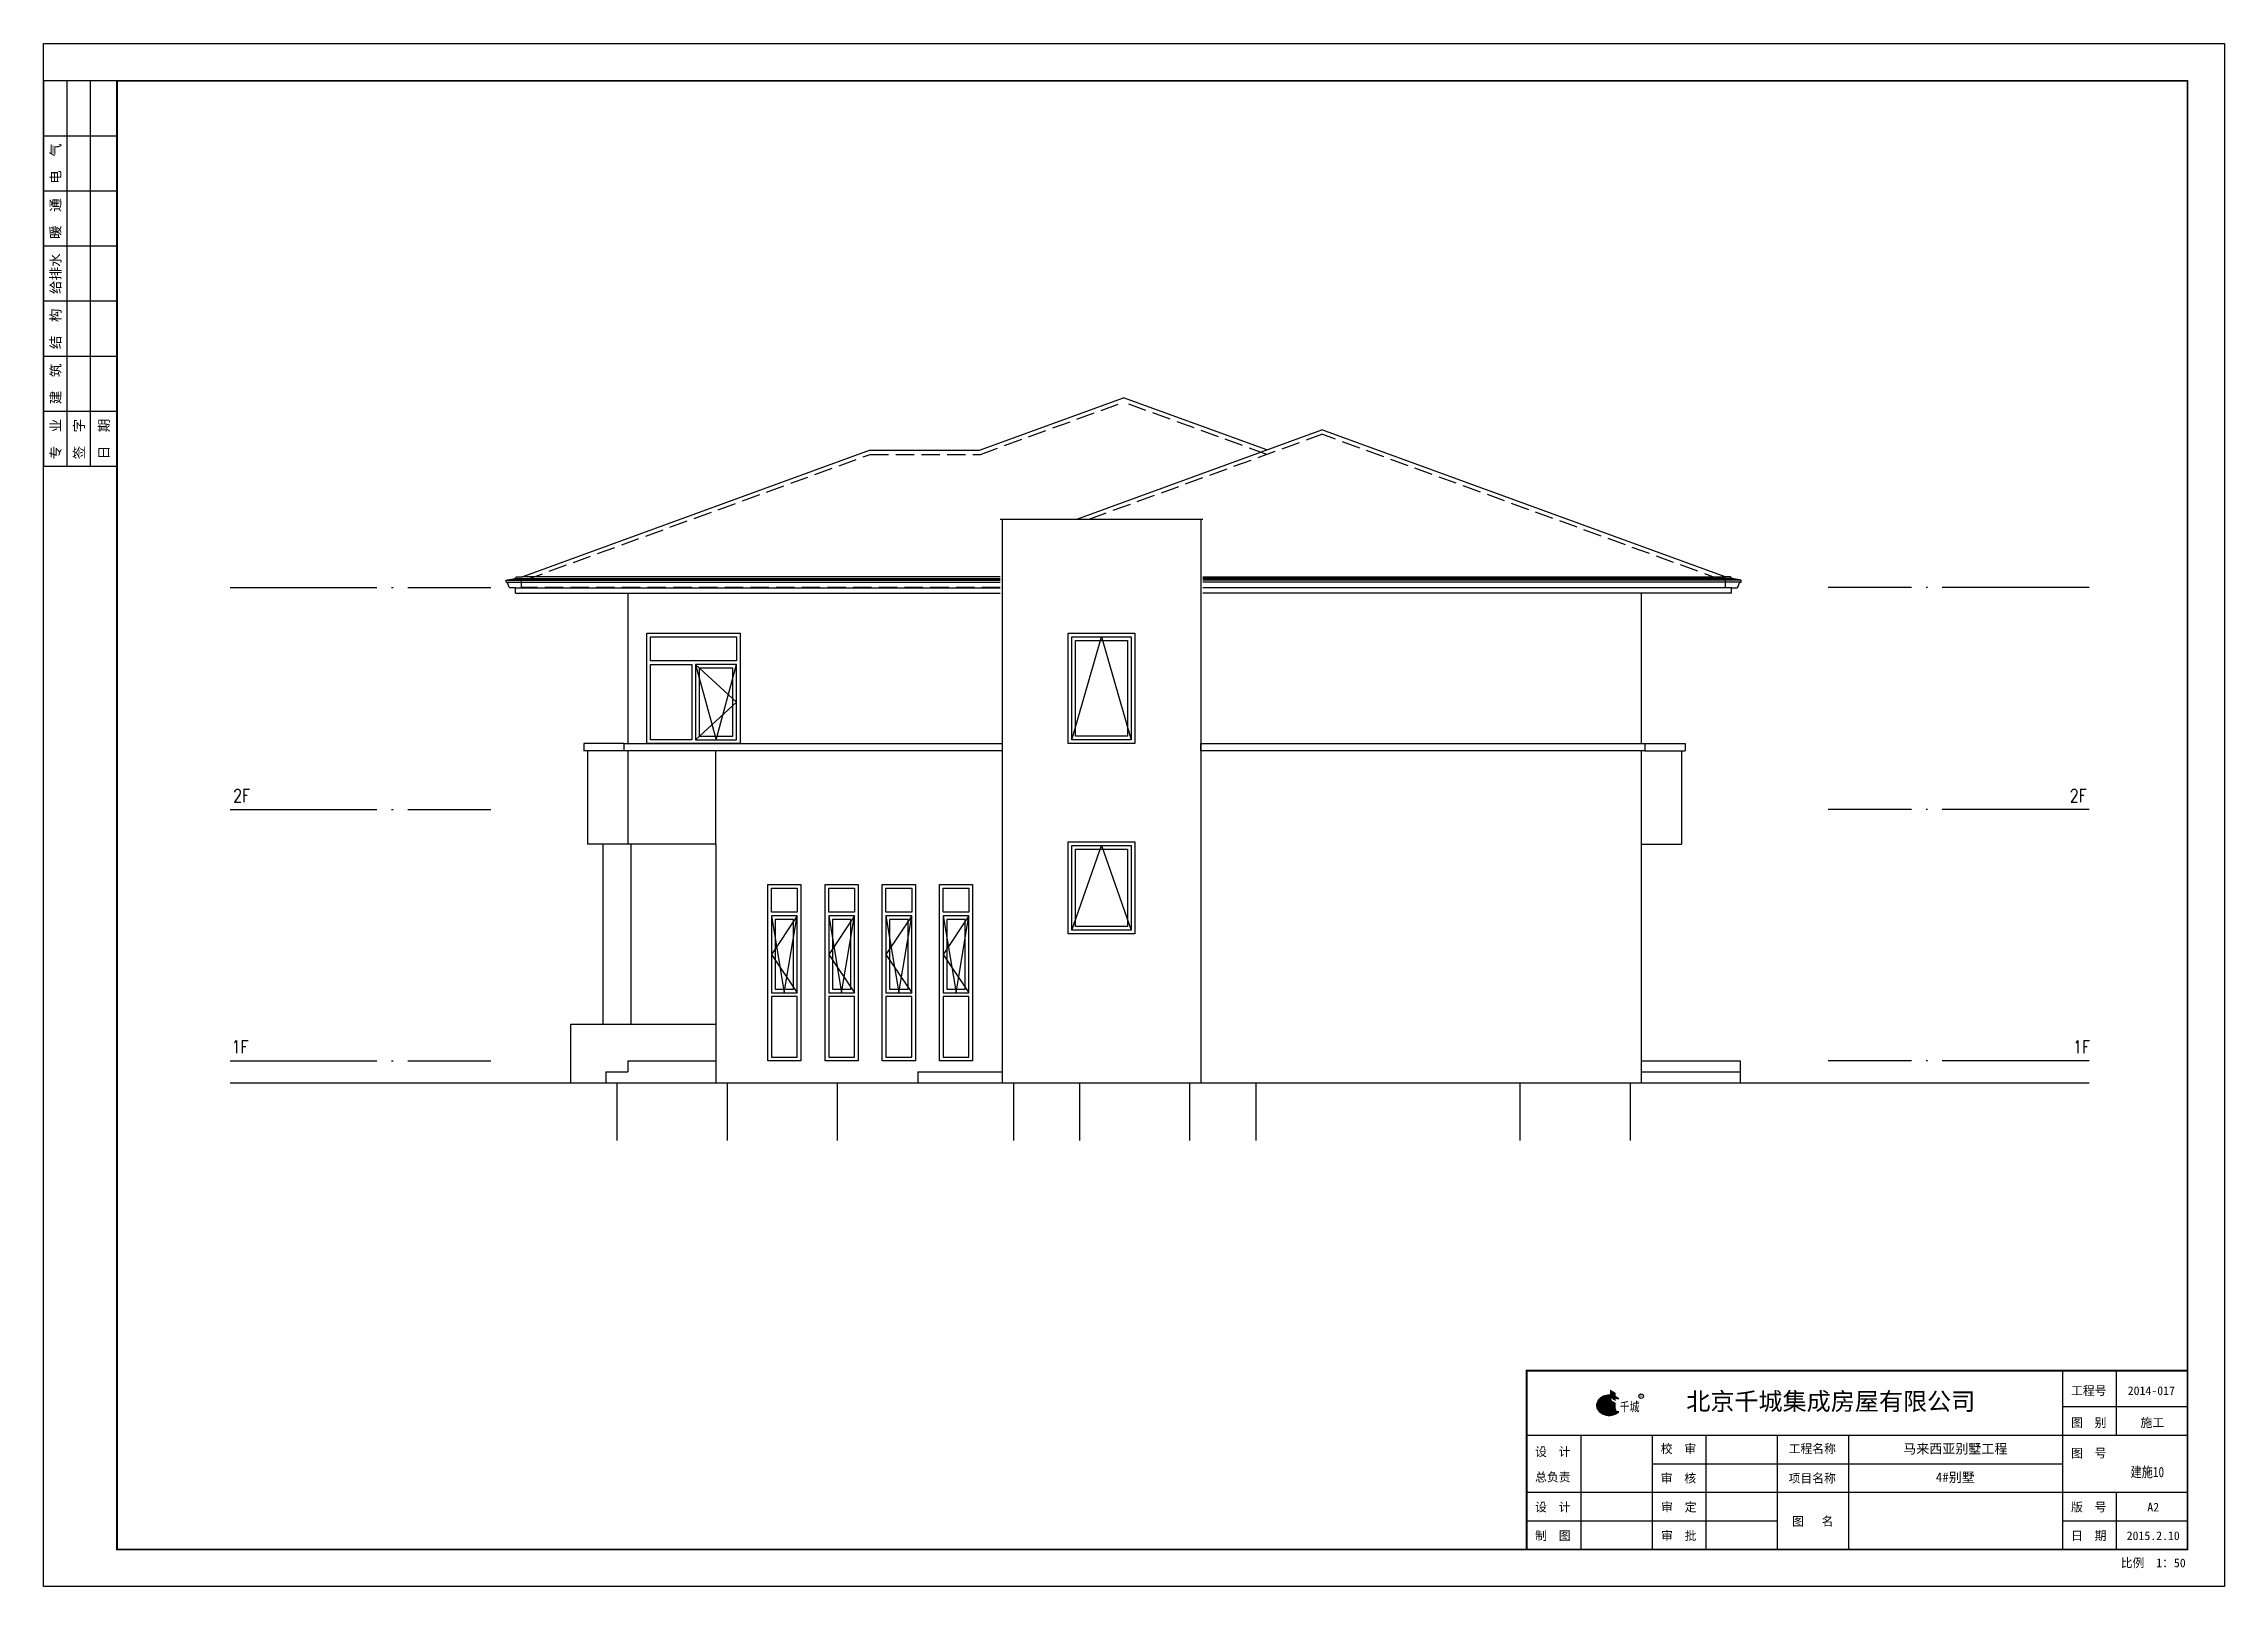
# Model space of a CAD drawing. Extents: x 278352 to 354603, y -396067 to -191104.
# Drawn here: x 324903 to 354603, y -343506 to -322506 of the extents above; entities that cross this region are included whole.
import ezdxf
from ezdxf.enums import TextEntityAlignment as Align

# ---------------------------------------------------------------- set-up
doc = ezdxf.new("R2010")
doc.units = 0
doc.header["$LTSCALE"] = 1000
doc.header["$MEASUREMENT"] = 0
doc.linetypes.add('DASH', pattern=[0.35, 0.25, -0.1])
doc.linetypes.add('DOTE', pattern=[2.42, 2, -0.2, 0.02, -0.2])
for name, color, linetype in [('AXIS', 3, 'Continuous'), ('bz', 6, 'Continuous'), ('cj', 105, 'Continuous'), ('DIM_ELEV', 3, 'Continuous'), ('DOTE', 1, 'DOTE'), ('lg', 5, 'Continuous'), ('PUB_TITLE', 4, 'Continuous'), ('WALL', 255, 'Continuous'), ('WINDOW', 2, 'Continuous'), ('xx', 152, 'Continuous'), ('图框', 4, 'Continuous'), ('家具', 6, 'Continuous')]:
    doc.layers.add(name, color=color, linetype=linetype)
doc.styles.add('-宋体', font='', dxfattribs={"width": 0.8})
doc.styles.add('_TCH_DIM', font='SIMPLEX', dxfattribs={"bigfont": 'GBCBIG'})
doc.styles.add('BS', font='', dxfattribs={"width": 0.9})
doc.styles.add('HZA', font='', dxfattribs={"width": 0.75})
doc.styles.add('ref_title$0$BS', font='', dxfattribs={"width": 0.7})
doc.styles.get("Standard").update_dxf_attribs({"font": 'gbenor.shx', "bigfont": 'gbcbig.shx'})
doc.styles.get('-宋体').set_extended_font_data('SimSun')
doc.styles.get('BS').set_extended_font_data('NSimSun')
doc.styles.get('HZA').set_extended_font_data('SimSun')
doc.styles.get('ref_title$0$BS').set_extended_font_data('SimSun')

msp = doc.modelspace()

# ---------------------------------------------------------------- texts
at = {"layer": 'AXIS', "style": '-宋体', "width": 0.8}
msp.add_text('建施10', height=140, dxfattribs=at).set_placement((353553, -341949), align=Align.MIDDLE_CENTER)
at = {"layer": 'DIM_ELEV', "style": '_TCH_DIM', "width": 0.8}
for s, p in [('2F', (327485, -332830)), ('2F', (352497, -332830)), ('1F', (327465, -336250)), ('1F', (352543, -336250))]:
    msp.add_text(s, height=175, dxfattribs=at).set_placement(p)

# ---------------------------------------------------------------- blocks, each defined once
blk = doc.blocks.new('A2图框')
h = blk.add_hatch(color=30)
h.paths.add_polyline_path([(428.23, 52.65), (426.67, 53.56), (426.67, 51.32), (428.23, 50.41)])
h.paths.add_polyline_path([(428.23, 49.93), (426.67, 50.83), (426.67, 48.59), (428.23, 47.68)])
h = blk.add_hatch(color=7)
edge = h.paths.add_edge_path()
edge.add_ellipse((426.4, 49.28), major_axis=(3.14, 0), ratio=0.791667, start_angle=85.21981, end_angle=314.9985, ccw=False)
edge.add_line((426.67, 51.76), (426.67, 52.02))
edge.add_spline(control_points=[(426.67, 52.02), (426.61, 52.03), (426.55, 52.03), (426.12, 52.04), (425.74, 52), (425.03, 51.82), (424.69, 51.68), (424.08, 51.32), (423.82, 51.1), (423.39, 50.59), (423.22, 50.3), (423.02, 49.7), (422.98, 49.38), (423.04, 48.76), (423.14, 48.45), (423.45, 47.88), (423.67, 47.62), (424.18, 47.18), (424.49, 46.99), (425.15, 46.71), (425.51, 46.62), (426.25, 46.52), (426.63, 46.53), (427.36, 46.63), (427.72, 46.73), (428.38, 47.03), (428.68, 47.22), (428.96, 47.47), (428.99, 47.5), (429.02, 47.53)], knot_values=[1.492545, 1.492545, 1.492545, 1.492545, 1.545237, 1.545237, 1.879697, 1.879697, 2.214157, 2.214157, 2.548617, 2.548617, 2.883077, 2.883077, 3.217537, 3.217537, 3.551997, 3.551997, 3.886457, 3.886457, 4.220917, 4.220917, 4.555377, 4.555377, 4.889837, 4.889837, 5.224297, 5.224297, 5.558757, 5.558757, 5.599521, 5.599521, 5.599521, 5.599521], degree=3, periodic=0)
edge.add_line((429.02, 47.53), (428.62, 47.53))
h = blk.add_hatch(color=5)
h.paths.add_polyline_path([(426.14, 50.91), (426.14, 51.21), (424.57, 50.31), (424.57, 50.01)])
h.paths.add_polyline_path([(426.14, 50.46), (424.57, 49.55), (424.57, 47.68), (426.14, 48.59)])
h = blk.add_hatch(color=7)
edge = h.paths.add_edge_path()
edge.add_ellipse((426.4, 49.28), major_axis=(-3.14, 0), ratio=0.791667, start_angle=224.99865, end_angle=234.31467, ccw=False)
edge.add_line((428.62, 51.04), (429.02, 51.04))
edge.add_spline(control_points=[(429.02, 51.04), (428.88, 51.18), (428.72, 51.3), (428.45, 51.48), (428.35, 51.54), (428.23, 51.6)], knot_values=[0.683649, 0.683649, 0.683649, 0.683649, 0.876316, 0.876316, 0.994174, 0.994174, 0.994174, 0.994174], degree=3, periodic=0)
edge.add_line((428.23, 51.6), (428.23, 51.3))
for p, q in [((20, 409.85), (0, 409.85)), ((0, 409.85), (0, 304.85)), ((6.4, 304.85), (6.4, 409.85)), ((12.8, 304.85), (12.8, 409.85)), ((20, 394.85), (0, 394.85)), ((20, 379.85), (0, 379.85)), ((20, 364.85), (0, 364.85)), ((20, 349.85), (0, 349.85)), ((20, 334.85), (0, 334.85)), ((20, 319.85), (0, 319.85)), ((20, 304.85), (0, 304.85)), ((549.93, 58.7), (549.93, 10.05)), ((564.51, 58.7), (564.51, 41.15)), ((564.51, 58.7), (564.51, 41.15)), ((429.02, 47.53), (428.62, 47.53)), ((549.93, 48.93), (583.95, 48.93)), ((403.95, 41.15), (583.95, 41.15)), ((418.72, 41.15), (418.72, 10.05)), ((438.16, 41.15), (438.16, 10.05)), ((452.74, 41.15), (452.74, 10.05)), ((472.18, 41.15), (472.18, 10.05)), ((491.62, 41.15), (491.62, 10.05)), ((438.16, 33.37), (549.93, 33.37)), ((403.95, 25.6), (583.95, 25.6)), ((564.51, 25.6), (564.51, 10.05)), ((403.95, 17.82), (472.18, 17.82)), ((549.93, 17.82), (583.95, 17.82))]:
    blk.add_line(p, q)
at = {"color": 7}
blk.add_line((429.02, 51.04), (428.62, 51.04), dxfattribs=at)
blk.add_lwpolyline([(0, 420), (594, 420), (594, 0), (0, 0)], close=True)
at = {"const_width": 0.5}
for points in [[(583.95, 409.85), (20, 409.85), (20, 10.05), (583.95, 10.05), (583.95, 409.85)], [(583.95, 58.7), (403.95, 58.7), (403.95, 10.05)]]:
    blk.add_lwpolyline(points, dxfattribs=at)
blk.add_ellipse((426.4, 49.28), major_axis=(3.14, 0), ratio=0.791667, start_param=1.487366, end_param=5.497761)
at = {"color": 30}
blk.add_ellipse((426.4, 49.28), major_axis=(-3.14, 0), ratio=0.791667, start_param=3.926967, end_param=4.089562, dxfattribs=at)
at = {"color": 0, "lineweight": -3}
blk.add_ellipse((435.15, 51.78), major_axis=(-0.622, 0.001), ratio=1, start_param=3.142848, end_param=9.426033, dxfattribs=at)
blk.add_open_spline([(426.67, 52.02), (426.61, 52.03), (426.55, 52.03), (426.12, 52.04), (425.74, 52), (425.03, 51.82), (424.69, 51.68), (424.08, 51.32), (423.82, 51.1), (423.39, 50.59), (423.22, 50.3), (423.02, 49.7), (422.98, 49.38), (423.04, 48.76), (423.14, 48.45), (423.45, 47.88), (423.67, 47.62), (424.18, 47.18), (424.49, 46.99), (425.15, 46.71), (425.51, 46.62), (426.25, 46.52), (426.63, 46.53), (427.36, 46.63), (427.72, 46.73), (428.38, 47.03), (428.68, 47.22), (428.96, 47.47), (428.99, 47.5), (429.02, 47.53)], degree=3, knots=[1.492545, 1.492545, 1.492545, 1.492545, 1.545237, 1.545237, 1.879697, 1.879697, 2.214157, 2.214157, 2.548617, 2.548617, 2.883077, 2.883077, 3.217537, 3.217537, 3.551997, 3.551997, 3.886457, 3.886457, 4.220917, 4.220917, 4.555377, 4.555377, 4.889837, 4.889837, 5.224297, 5.224297, 5.558757, 5.558757, 5.599521, 5.599521, 5.599521, 5.599521])
at = {"color": 7}
blk.add_open_spline([(429.02, 51.04), (428.88, 51.18), (428.72, 51.3), (428.45, 51.48), (428.35, 51.54), (428.23, 51.6)], degree=3, knots=[0.6836492, 0.6836492, 0.6836492, 0.6836492, 0.8763165, 0.8763165, 0.9941736, 0.9941736, 0.9941736, 0.9941736], dxfattribs=at)
at = {"style": 'BS'}
for s, p in [('电  气', (3.2, 387.35)), ('暖  通', (3.2, 372.35)), ('给排水', (3.2, 357.35)), ('结  构', (3.2, 342.35)), ('建  筑', (3.2, 327.35)), ('专  业', (3.2, 312.35)), ('签  字', (9.6, 312.35)), ('日  期', (16.4, 312.35))]:
    blk.add_text(s, height=2.7, rotation=90, dxfattribs=at).set_placement(p, align=Align.MIDDLE)
at = {"color": 0, "lineweight": -3, "style": 'HZA', "width": 0.75}
blk.add_text('千城', height=2.535, dxfattribs=at).set_placement((429.33, 47.61))
at = {"color": 0, "lineweight": -3}
blk.add_text('R', height=0.684, dxfattribs=at).set_placement((434.85, 51.47))
at = {"color": 0, "lineweight": -3, "insert": (447.42, 52.78), "char_height": 4.8092, "attachment_point": 1}
blk.add_mtext_dynamic_manual_height_columns('{\\fYouYuan|b1|i0|c134|p49;北京千城集成房屋有限公司}', width=4162.4171, gutter_width=1750, heights=[0], dxfattribs=at)
at = {"layer": 'PUB_TITLE', "color": 0, "style": 'ref_title$0$BS'}
for s, p in [('工程号', (552.22, 52.08)), ('图  别', (552.22, 43.38)), ('设  计', (406.25, 35.45)), ('校  审', (440.47, 36.27)), ('工程名称', (475.3, 36.27)), ('图  号', (552.22, 35.07)), ('总负责', (406.25, 28.54)), ('审  核', (440.47, 28.24)), ('项目名称', (475.3, 28.24)), ('设  计', (406.25, 20.38)), ('审  定', (440.56, 20.38)), ('图   名', (476.23, 16.51)), ('版  号', (552.22, 20.38)), ('制  图', (406.25, 12.6)), ('审  批', (440.56, 12.6)), ('日  期', (552.22, 12.6))]:
    blk.add_text(s, height=2.362, dxfattribs=at).set_placement(p)
for s, height, p in [('2014-017', 2.362, (574.1, 52.08)), ('施工', 2.362, (574.36, 43.38)), ('马来西亚别墅工程', 2.599, (520.7, 36.17)), ('4#别墅', 2.599, (520.7, 28.39)), ('A2', 2.362, (574.61, 20.38)), ('2015.2.10', 2.362, (574.61, 12.6)), ('比例  1：50', 2.362, (574.61, 5.2))]:
    blk.add_text(s, height=height, dxfattribs=at).set_placement(p, align=Align.CENTER)

# ---------------------------------------------------------------- linework, layer by layer
at = {"layer": 'AXIS'}
for p, q in [((332710, -336653), (332710, -337436)), ((334210, -336653), (334210, -337436)), ((335710, -336653), (335710, -337436)), ((338110, -336653), (338110, -337436)), ((339010, -336653), (339010, -337436)), ((340510, -336653), (340510, -337436)), ((341410, -336653), (341410, -337436)), ((345010, -337436), (345010, -336653)), ((346510, -336653), (346510, -337436))]:
    msp.add_line(p, q, dxfattribs=at)
at = {"layer": 'bz'}
for points in [[(338905, -331983), (339310, -330583), (339715, -331983)], [(333780, -330958), (334340, -331470), (333780, -331983)], [(333780, -330958), (334060, -331983), (334340, -330958)], [(338905, -334573), (339310, -333423), (339715, -334573)], [(335165, -334378), (334815, -334903), (335165, -335428)], [(334815, -334378), (334990, -335428), (335165, -334378)], [(335945, -334378), (335595, -334903), (335945, -335428)], [(335595, -334378), (335770, -335428), (335945, -334378)], [(336725, -334378), (336375, -334903), (336725, -335428)], [(336375, -334378), (336550, -335428), (336725, -334378)], [(337505, -334378), (337155, -334903), (337505, -335428)], [(337155, -334378), (337330, -335428), (337505, -334378)]]:
    msp.add_lwpolyline(points, dxfattribs=at)
at = {"layer": 'cj'}
for p, q in [((332809, -332033), (332260, -332033)), ((332260, -332033), (332260, -332133)), ((346711, -332033), (347260, -332033)), ((347260, -332033), (347260, -332133)), ((332809, -332133), (332260, -332133)), ((332310, -332133), (332310, -333403)), ((346711, -332133), (347260, -332133)), ((347210, -332133), (347210, -333403)), ((332859, -333403), (332310, -333403)), ((332520, -333403), (332520, -335853)), ((332900, -333403), (332900, -335853)), ((346661, -333403), (347210, -333403)), ((332080, -335853), (334059, -335853)), ((332080, -335853), (332080, -336653)), ((332860, -336353), (334059, -336353)), ((332860, -336353), (332860, -336503)), ((346661, -336353), (348010, -336353)), ((348010, -336353), (348010, -336653)), ((332560, -336503), (332560, -336653)), ((332560, -336503), (332860, -336503)), ((346661, -336503), (348010, -336503))]:
    msp.add_line(p, q, dxfattribs=at)
at = {"layer": 'DOTE'}
for p, q in [((327442, -329908), (330994, -329908)), ((352760, -329908), (349208, -329908)), ((327442, -332933), (330994, -332933)), ((352760, -332933), (349208, -332933)), ((327442, -336353), (330994, -336353)), ((352760, -336353), (349208, -336353))]:
    msp.add_line(p, q, dxfattribs=at)
at = {"layer": 'lg'}
for p, q in [((331206, -329837), (337929, -329837)), ((331211, -329810), (337929, -329810)), ((331223, -329806), (337929, -329806)), ((331320, -329788), (337929, -329788)), ((331330, -329912), (337929, -329912)), ((347900, -329788), (340691, -329788)), ((347997, -329806), (340691, -329806)), ((348009, -329810), (340691, -329810)), ((348014, -329837), (340691, -329837)), ((347890, -329912), (340691, -329912))]:
    msp.add_line(p, q, dxfattribs=at)
at = {"layer": 'WALL'}
for p, q in [((337650, -328040), (339610, -327327)), ((341560, -328037), (339610, -327327)), ((338975, -328978), (342310, -327764)), ((347802, -329763), (342310, -327764)), ((331418, -329763), (336150, -328040)), ((336150, -328040), (337650, -328040)), ((337929, -328978), (340691, -328978)), ((337959, -328978), (337959, -336653)), ((340661, -328978), (340661, -336653)), ((337929, -329763), (331418, -329763)), ((340691, -329763), (347802, -329763)), ((331330, -329988), (337929, -329988)), ((332859, -329988), (332859, -332033)), ((347890, -329988), (340691, -329988)), ((346661, -329988), (346661, -332033)), ((332859, -332133), (332859, -333403)), ((346661, -332133), (346661, -336653)), ((334059, -333403), (332859, -333403)), ((334059, -333403), (334059, -336653)), ((327442, -336653), (352760, -336653)), ((336810, -336503), (337959, -336503)), ((336810, -336503), (336810, -336653))]:
    msp.add_line(p, q, dxfattribs=at)
for points in [[(331330, -329988), (331330, -329912), (331252, -329912, -0.311217), (331243, -329906), (331220, -329847, 0.311217), (331206, -329837), (331201, -329837, -0.414214), (331200, -329836), (331200, -329814, -0.414214), (331204, -329810), (331211, -329810, 0.305902), (331216, -329807, -0.15801), (331217, -329806), (331223, -329806), (331320, -329788), (331345, -329763), (331418, -329763)], [(347890, -329988), (347890, -329912), (347968, -329912, 0.311217), (347978, -329906), (348000, -329847, -0.311217), (348014, -329837), (348019, -329837, 0.414214), (348020, -329836), (348020, -329814, 0.414214), (348016, -329810), (348009, -329810, -0.305902), (348004, -329807, 0.15801), (348003, -329806), (347997, -329806), (347900, -329788), (347875, -329763), (347802, -329763)]]:
    msp.add_lwpolyline(points, format="xyb", dxfattribs=at)
for points in [[(332809, -332133), (332809, -332033), (337959, -332033), (337959, -332133)], [(340661, -332133), (340661, -332033), (346711, -332033), (346711, -332133)]]:
    msp.add_lwpolyline(points, close=True, dxfattribs=at)
at = {"layer": 'WINDOW'}
for points in [[(333120, -330533), (334390, -330533), (334390, -332033), (333120, -332033)], [(338855, -330533), (339765, -330533), (339765, -332033), (338855, -332033)], [(333170, -330583), (334340, -330583), (334340, -330908), (333170, -330908)], [(338905, -330583), (339715, -330583), (339715, -331983), (338905, -331983)], [(338955, -330633), (339665, -330633), (339665, -331933), (338955, -331933)], [(333170, -330958), (333730, -330958), (333730, -331983), (333170, -331983)], [(334340, -330958), (333780, -330958), (333780, -331983), (334340, -331983)], [(334290, -331008), (333830, -331008), (333830, -331933), (334290, -331933)], [(338855, -333373), (339765, -333373), (339765, -334623), (338855, -334623)], [(338905, -333423), (339715, -333423), (339715, -334573), (338905, -334573)], [(338955, -333473), (339665, -333473), (339665, -334523), (338955, -334523)], [(334765, -333953), (335215, -333953), (335215, -336353), (334765, -336353)], [(334815, -334328), (334815, -334003), (335165, -334003), (335165, -334328)], [(335545, -333953), (335995, -333953), (335995, -336353), (335545, -336353)], [(335595, -334328), (335595, -334003), (335945, -334003), (335945, -334328)], [(336325, -333953), (336775, -333953), (336775, -336353), (336325, -336353)], [(336375, -334328), (336375, -334003), (336725, -334003), (336725, -334328)], [(337105, -333953), (337555, -333953), (337555, -336353), (337105, -336353)], [(337155, -334328), (337155, -334003), (337505, -334003), (337505, -334328)], [(334815, -334378), (334815, -335428), (335165, -335428), (335165, -334378)], [(335595, -334378), (335595, -335428), (335945, -335428), (335945, -334378)], [(336375, -334378), (336375, -335428), (336725, -335428), (336725, -334378)], [(337155, -334378), (337155, -335428), (337505, -335428), (337505, -334378)], [(334865, -334428), (334865, -335378), (335115, -335378), (335115, -334428)], [(335645, -334428), (335645, -335378), (335895, -335378), (335895, -334428)], [(336425, -334428), (336425, -335378), (336675, -335378), (336675, -334428)], [(337205, -334428), (337205, -335378), (337455, -335378), (337455, -334428)], [(334815, -335478), (334815, -336303), (335165, -336303), (335165, -335478)], [(335595, -335478), (335595, -336303), (335945, -336303), (335945, -335478)], [(336375, -335478), (336375, -336303), (336725, -336303), (336725, -335478)], [(337155, -335478), (337155, -336303), (337505, -336303), (337505, -335478)]]:
    msp.add_lwpolyline(points, close=True, dxfattribs=at)
at = {"layer": 'xx', "linetype": 'DASH'}
for p, q in [((337660, -328097), (339610, -327387)), ((341560, -328097), (339610, -327387)), ((339140, -328978), (342310, -327824)), ((336160, -328097), (337660, -328097)), ((337929, -329908), (331410, -329908)), ((340691, -329908), (347810, -329908))]:
    msp.add_line(p, q, dxfattribs=at)
for points in [[(347810, -329908), (347810, -329808), (347760, -329808), (342310, -327824)], [(331410, -329908), (331410, -329808), (331460, -329808), (336160, -328097)]]:
    msp.add_lwpolyline(points, dxfattribs=at)
at = {"layer": '家具'}
msp.add_line((334059, -333403), (334059, -332133), dxfattribs=at)

# ---------------------------------------------------------------- block references
at = {"layer": '图框', "xscale": 50, "yscale": 50, "zscale": 50}
msp.add_blockref('A2图框', (324903, -343506), dxfattribs=at)

msp.set_redraw_order([(e.dxf.handle, doc.entitydb.next_handle()) for e in msp.query("TEXT MTEXT ATTDEF DIMENSION ARC_DIMENSION")])  # texts and dimensions are drawn at this point

doc.saveas('drawing.dxf')
